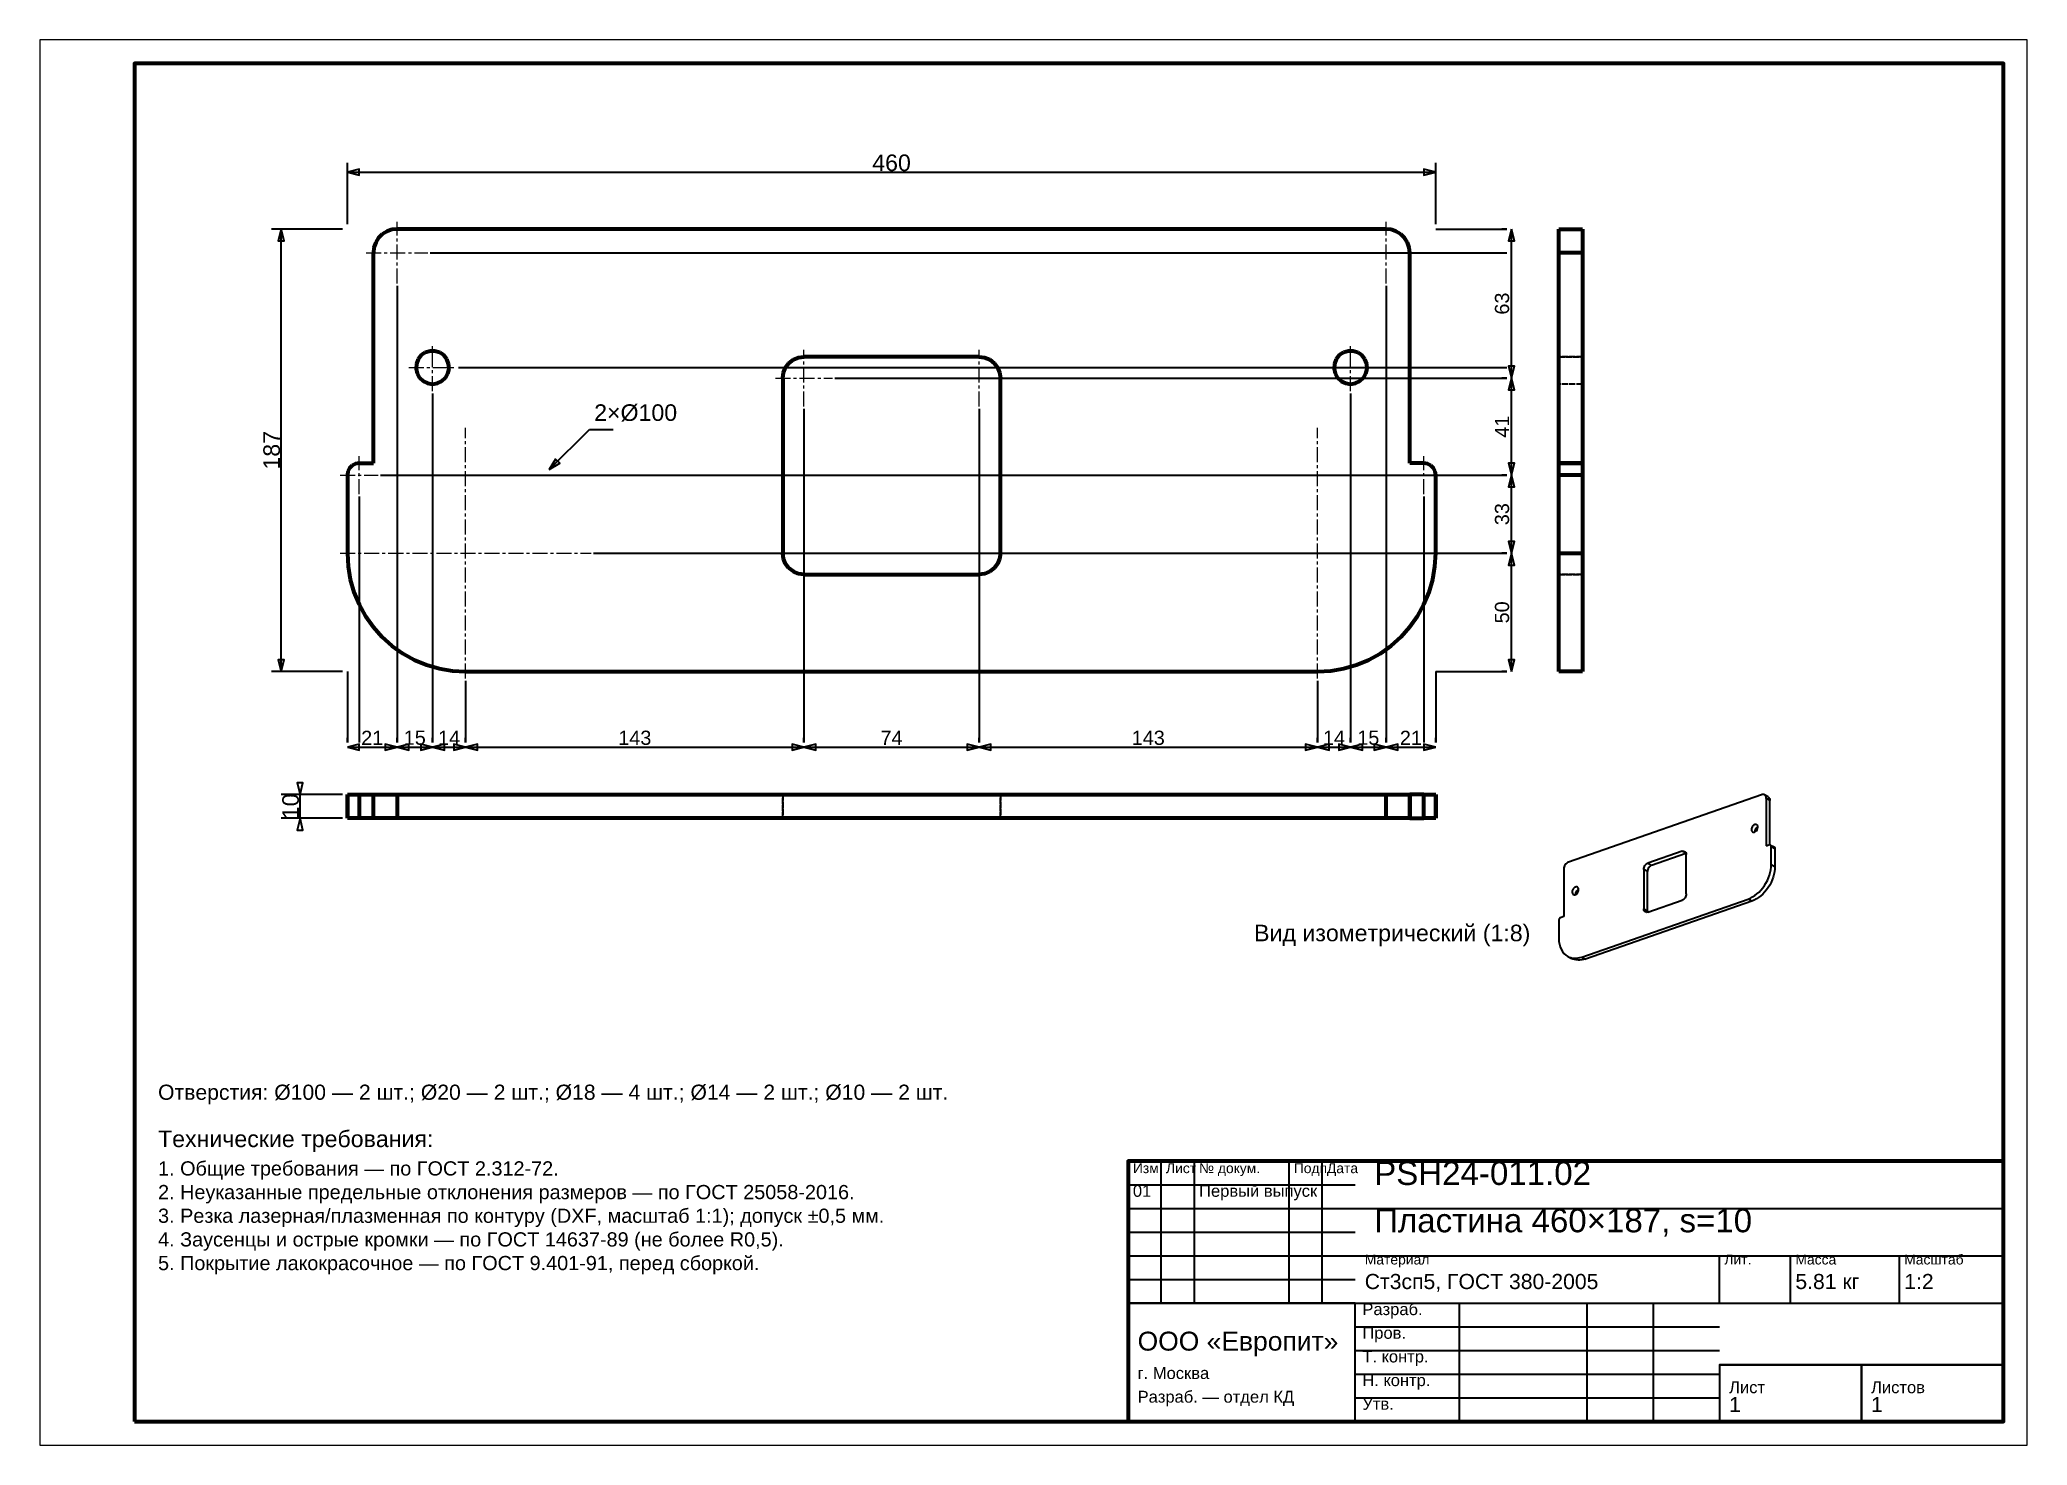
# Model space of a CAD drawing. Header units: millimetres. Extents: x 0 to 420, y 0 to 297.
import ezdxf
from ezdxf.enums import TextEntityAlignment as Align

# ---------------------------------------------------------------- set-up
doc = ezdxf.new("R2010")
doc.units = ezdxf.units.MM
doc.linetypes.add('CENTER', pattern=[5.08, 3.175, -0.635, 0.635, -0.635])
doc.linetypes.add('DASHED', pattern=[1.524, 1.27, -0.254])
doc.styles.add('GOST', font='Arial')

msp = doc.modelspace()

# ---------------------------------------------------------------- texts
at = {"color": 7, "style": 'GOST'}
for s, height, p in [('460', 3.5, (180, 271)), ('21', 3, (70.25, 149.5)), ('15', 3, (79.25, 149.5)), ('14', 3, (86.5, 149.5)), ('143', 3, (125.75, 149.5)), ('74', 3, (180, 149.5)), ('143', 3, (234.25, 149.5)), ('14', 3, (273.5, 149.5)), ('15', 3, (280.75, 149.5)), ('21', 3, (289.75, 149.5))]:
    msp.add_text(s, height=height, dxfattribs=at).set_placement(p, align=Align.MIDDLE)
for s, height, p in [('63', 3, (309, 241.25)), ('41', 3, (309, 215.25)), ('187', 3.5, (49, 210.25)), ('33', 3, (309, 196.75)), ('50', 3, (309, 176)), ('10', 3.5, (53, 135))]:
    msp.add_text(s, height=height, rotation=90, dxfattribs=at).set_placement(p, align=Align.MIDDLE)
msp.add_text('2×Ø100', height=3.5, dxfattribs=at).set_placement((117.16, 216.46))
at = {"color": 3, "style": 'GOST'}
msp.add_text('Вид изометрический (1:8)', height=3.5, dxfattribs=at).set_placement((315, 106.5), align=Align.RIGHT)
at = {"color": 6, "style": 'GOST'}
msp.add_text('Отверстия: Ø100 — 2 шт.; Ø20 — 2 шт.; Ø18 — 4 шт.; Ø14 — 2 шт.; Ø10 — 2 шт.', height=3.2, dxfattribs=at).set_placement((25, 73))
at = {"color": 3, "style": 'GOST'}
for s, height, p in [('Технические требования:', 3.5, (25, 63)), ('1. Общие требования — по ГОСТ 2.312-72.', 3, (25, 57)), ('Изм.', 2.1, (231, 57.5)), ('Лист', 2.1, (238, 57.5)), ('№ докум.', 2.1, (245, 57.5)), ('Подп.', 2.1, (265, 57.5)), ('Дата', 2.1, (272, 57.5)), ('PSH24-011.02', 5, (282, 55)), ('2. Неуказанные предельные отклонения размеров — по ГОСТ 25058-2016.', 3, (25, 52)), ('01', 2.5, (231, 52.5)), ('Первый выпуск', 2.5, (245, 52.5)), ('3. Резка лазерная/плазменная по контуру (DXF, масштаб 1:1); допуск ±0,5 мм.', 3, (25, 47)), ('Пластина 460×187, s=10', 5, (282, 45)), ('4. Заусенцы и острые кромки — по ГОСТ 14637-89 (не более R0,5).', 3, (25, 42)), ('5. Покрытие лакокрасочное — по ГОСТ 9.401-91, перед сборкой.', 3, (25, 37)), ('Материал', 2.1, (280, 38.2)), ('Лит.', 2.1, (356, 38.2)), ('Масса', 2.1, (371, 38.2)), ('Масштаб', 2.1, (394, 38.2)), ('Ст3сп5, ГОСТ 380-2005', 3.2, (280, 33)), ('5.81 кг', 3.2, (371, 33)), ('1:2', 3.2, (394, 33)), ('Разраб.', 2.5, (279.5, 27.5)), ('ООО «Европит»', 4, (232, 20)), ('Пров.', 2.5, (279.5, 22.5)), ('Т. контр.', 2.5, (279.5, 17.5)), ('г. Москва', 2.5, (232, 14)), ('Н. контр.', 2.5, (279.5, 12.5)), ('Лист', 2.5, (357, 11)), ('Листов', 2.5, (387, 11)), ('Разраб. — отдел КД', 2.5, (232, 9)), ('Утв.', 2.5, (279.5, 7.5)), ('1', 3.2, (357, 7)), ('1', 3.2, (387, 7))]:
    msp.add_text(s, height=height, dxfattribs=at).set_placement(p)

# ---------------------------------------------------------------- linework, layer by layer
at = {"color": 7, "lineweight": 35}
for p, q in [((65, 258), (65, 271)), ((65, 269), (295, 269)), ((295, 258), (295, 271)), ((64, 257), (49, 257)), ((51, 163.5), (51, 257)), ((295, 257), (310, 257)), ((310, 257), (309, 257)), ((311, 225.5), (311, 257)), ((82.5, 252), (310, 252)), ((291.5, 252), (310, 252)), ((75.5, 245), (75.5, 148.5)), ((284.5, 245), (284.5, 148.5)), ((88.5, 227.75), (310, 227.75)), ((282.5, 227.75), (310, 227.75)), ((168, 225.5), (310, 225.5)), ((205, 225.5), (310, 225.5)), ((310, 225.5), (309, 225.5)), ((310, 225.5), (309, 225.5)), ((311, 205), (311, 225.5)), ((83, 222.25), (83, 148.5)), ((161.5, 219), (161.5, 148.5)), ((198.5, 219), (198.5, 148.5)), ((277, 222.25), (277, 148.5)), ((107.68, 206.18), (116.16, 214.66)), ((116.16, 214.66), (121.16, 214.66)), ((72, 205), (310, 205)), ((297, 205), (310, 205)), ((310, 205), (309, 205)), ((310, 205), (309, 205)), ((311, 188.5), (311, 205)), ((67.5, 200.5), (67.5, 148.5)), ((292.5, 200.5), (292.5, 148.5)), ((117, 188.5), (310, 188.5)), ((168, 188.5), (310, 188.5)), ((205, 188.5), (310, 188.5)), ((297, 188.5), (310, 188.5)), ((310, 188.5), (309, 188.5)), ((310, 188.5), (309, 188.5)), ((311, 163.5), (311, 188.5)), ((161.5, 182), (161.5, 148.5)), ((198.5, 182), (198.5, 148.5)), ((64, 163.5), (49, 163.5)), ((65, 163.5), (65, 148.5)), ((90, 161.5), (90, 148.5)), ((270, 161.5), (270, 148.5)), ((295, 163.5), (295, 148.5)), ((295, 163.5), (310, 163.5)), ((310, 163.5), (309, 163.5)), ((65, 148.5), (65, 149.5)), ((65, 147.5), (75.5, 147.5)), ((75.5, 148.5), (75.5, 149.5)), ((75.5, 148.5), (75.5, 149.5)), ((75.5, 147.5), (83, 147.5)), ((83, 148.5), (83, 149.5)), ((83, 148.5), (83, 149.5)), ((83, 147.5), (90, 147.5)), ((90, 148.5), (90, 149.5)), ((90, 148.5), (90, 149.5)), ((90, 147.5), (161.5, 147.5)), ((161.5, 148.5), (161.5, 149.5)), ((161.5, 148.5), (161.5, 149.5)), ((161.5, 147.5), (198.5, 147.5)), ((198.5, 148.5), (198.5, 149.5)), ((198.5, 148.5), (198.5, 149.5)), ((198.5, 147.5), (270, 147.5)), ((270, 148.5), (270, 149.5)), ((270, 148.5), (270, 149.5)), ((270, 147.5), (277, 147.5)), ((277, 148.5), (277, 149.5)), ((277, 148.5), (277, 149.5)), ((277, 147.5), (284.5, 147.5)), ((284.5, 148.5), (284.5, 149.5)), ((284.5, 148.5), (284.5, 149.5)), ((284.5, 147.5), (295, 147.5)), ((295, 148.5), (295, 149.5)), ((64, 137.5), (51, 137.5)), ((55, 132.5), (55, 137.5)), ((64, 132.5), (51, 132.5)), ((237, 30), (237, 60)), ((244, 30), (244, 60)), ((264, 30), (264, 60)), ((271, 30), (271, 60)), ((230, 55), (278, 55)), ((230, 50), (278, 50)), ((278, 50), (415, 50)), ((230, 45), (278, 45)), ((230, 40), (278, 40)), ((278, 40), (415, 40)), ((355, 30), (355, 40)), ((370, 30), (370, 40)), ((393, 30), (393, 40)), ((230, 35), (278, 35)), ((230, 30), (278, 30)), ((278, 30), (415, 30)), ((300, 5), (300, 30)), ((327, 5), (327, 30)), ((341, 5), (341, 30)), ((278, 25), (355, 25)), ((278, 20), (355, 20)), ((355, 17), (415, 17)), ((278, 15), (355, 15)), ((278, 10), (355, 10))]:
    msp.add_line(p, q, dxfattribs=at)
at = {"color": 1, "lineweight": 70}
for p, q in [((73.33, 256.5), (72.38, 255.91)), ((74.39, 256.87), (73.33, 256.5)), ((75.5, 257), (74.39, 256.87)), ((284.5, 257), (75.5, 257)), ((285.61, 256.87), (284.5, 257)), ((286.67, 256.5), (285.61, 256.87)), ((287.62, 255.91), (286.67, 256.5)), ((321, 256.97), (321, 257)), ((321, 257), (326, 257)), ((321, 256.87), (321, 256.97)), ((321, 256.72), (321, 256.87)), ((321, 256.5), (321, 256.72)), ((321, 256.23), (321, 256.5)), ((321, 255.91), (321, 256.23)), ((326, 257), (326, 256.97)), ((326, 256.97), (326, 256.87)), ((326, 256.87), (326, 256.72)), ((326, 256.72), (326, 256.5)), ((326, 256.5), (326, 256.23)), ((326, 256.23), (326, 255.91)), ((70.63, 253.11), (70.5, 252)), ((71, 254.17), (70.63, 253.11)), ((71.59, 255.12), (71, 254.17)), ((72.38, 255.91), (71.59, 255.12)), ((288.41, 255.12), (287.62, 255.91)), ((289, 254.17), (288.41, 255.12)), ((289.37, 253.11), (289, 254.17)), ((289.5, 252), (289.37, 253.11)), ((321, 255.54), (321, 255.91)), ((321, 255.12), (321, 255.54)), ((321, 254.66), (321, 255.12)), ((321, 254.17), (321, 254.66)), ((321, 253.65), (321, 254.17)), ((321, 253.11), (321, 253.65)), ((321, 252.56), (321, 253.11)), ((321, 252), (321, 252.56)), ((321, 207.5), (321, 252)), ((326, 252), (321, 252)), ((326, 255.91), (326, 255.54)), ((326, 255.54), (326, 255.12)), ((326, 255.12), (326, 254.66)), ((326, 254.66), (326, 254.17)), ((326, 254.17), (326, 253.65)), ((326, 253.65), (326, 253.11)), ((326, 253.11), (326, 252.56)), ((326, 252.56), (326, 252)), ((326, 252), (326, 207.5)), ((70.5, 207.5), (70.5, 252)), ((289.5, 207.5), (289.5, 252)), ((82.48, 231.21), (81.48, 230.9)), ((83.52, 231.21), (82.48, 231.21)), ((84.52, 230.9), (83.52, 231.21)), ((276.48, 231.21), (275.48, 230.9)), ((277.52, 231.21), (276.48, 231.21)), ((278.52, 230.9), (277.52, 231.21)), ((79.59, 228.53), (79.51, 227.49)), ((79.51, 227.49), (79.74, 226.47)), ((79.97, 229.5), (79.59, 228.53)), ((80.62, 230.32), (79.97, 229.5)), ((81.48, 230.9), (80.62, 230.32)), ((85.38, 230.32), (84.52, 230.9)), ((86.03, 229.5), (85.38, 230.32)), ((86.41, 228.53), (86.03, 229.5)), ((86.26, 226.47), (86.49, 227.49)), ((86.49, 227.49), (86.41, 228.53)), ((157.15, 226.66), (157.6, 227.75)), ((157.6, 227.75), (158.32, 228.68)), ((158.32, 228.68), (159.25, 229.4)), ((159.25, 229.4), (160.34, 229.85)), ((160.34, 229.85), (161.5, 230)), ((198.5, 230), (161.5, 230)), ((198.5, 230), (199.66, 229.85)), ((199.66, 229.85), (200.75, 229.4)), ((200.75, 229.4), (201.68, 228.68)), ((201.68, 228.68), (202.4, 227.75)), ((202.4, 227.75), (202.85, 226.66)), ((273.59, 228.53), (273.51, 227.49)), ((273.51, 227.49), (273.74, 226.47)), ((273.97, 229.5), (273.59, 228.53)), ((274.62, 230.32), (273.97, 229.5)), ((275.48, 230.9), (274.62, 230.32)), ((279.38, 230.32), (278.52, 230.9)), ((280.03, 229.5), (279.38, 230.32)), ((280.41, 228.53), (280.03, 229.5)), ((280.26, 226.47), (280.49, 227.49)), ((280.49, 227.49), (280.41, 228.53)), ((79.74, 226.47), (80.26, 225.57)), ((80.26, 225.57), (81.03, 224.86)), ((81.03, 224.86), (81.97, 224.41)), ((81.97, 224.41), (83, 224.25)), ((83, 224.25), (84.03, 224.41)), ((84.03, 224.41), (84.97, 224.86)), ((84.97, 224.86), (85.74, 225.57)), ((85.74, 225.57), (86.26, 226.47)), ((157, 225.5), (157.15, 226.66)), ((157, 225.5), (157, 188.5)), ((202.85, 226.66), (203, 225.5)), ((203, 188.5), (203, 225.5)), ((273.74, 226.47), (274.26, 225.57)), ((274.26, 225.57), (275.03, 224.86)), ((275.03, 224.86), (275.97, 224.41)), ((275.97, 224.41), (277, 224.25)), ((277, 224.25), (278.03, 224.41)), ((278.03, 224.41), (278.97, 224.86)), ((278.97, 224.86), (279.74, 225.57)), ((279.74, 225.57), (280.26, 226.47)), ((65.48, 206.47), (65.12, 205.77)), ((66.03, 207.02), (65.48, 206.47)), ((66.73, 207.38), (66.03, 207.02)), ((67.5, 207.5), (66.73, 207.38)), ((67.5, 207.5), (70.5, 207.5)), ((292.5, 207.5), (289.5, 207.5)), ((293.27, 207.38), (292.5, 207.5)), ((293.97, 207.02), (293.27, 207.38)), ((294.52, 206.47), (293.97, 207.02)), ((294.88, 205.77), (294.52, 206.47)), ((321, 207.48), (321, 207.5)), ((321, 207.5), (326, 207.5)), ((326, 207.5), (321, 207.5)), ((321, 207.44), (321, 207.48)), ((321, 207.36), (321, 207.44)), ((321, 207.25), (321, 207.36)), ((321, 207.12), (321, 207.25)), ((321, 206.95), (321, 207.12)), ((321, 206.77), (321, 206.95)), ((321, 206.56), (321, 206.77)), ((321, 206.33), (321, 206.56)), ((321, 206.08), (321, 206.33)), ((321, 205.83), (321, 206.08)), ((321, 205.56), (321, 205.83)), ((326, 207.5), (326, 207.48)), ((326, 207.48), (326, 207.44)), ((326, 207.44), (326, 207.36)), ((326, 207.36), (326, 207.25)), ((326, 207.25), (326, 207.12)), ((326, 207.12), (326, 206.95)), ((326, 206.95), (326, 206.77)), ((326, 206.77), (326, 206.56)), ((326, 206.56), (326, 206.33)), ((326, 206.33), (326, 206.08)), ((326, 206.08), (326, 205.83)), ((326, 205.83), (326, 205.56)), ((65.12, 205.77), (65, 205)), ((65, 205), (65, 188.5)), ((295, 205), (294.88, 205.77)), ((295, 188.5), (295, 205)), ((321, 205.28), (321, 205.56)), ((321, 205), (321, 205.28)), ((321, 188.5), (321, 205)), ((326, 205), (321, 205)), ((326, 205.56), (326, 205.28)), ((326, 205.28), (326, 205)), ((326, 205), (326, 188.5)), ((65, 188.5), (65.16, 185.7)), ((65.16, 185.7), (65.63, 182.94)), ((157.15, 187.34), (157, 188.5)), ((157.6, 186.25), (157.15, 187.34)), ((158.32, 185.32), (157.6, 186.25)), ((159.25, 184.6), (158.32, 185.32)), ((201.68, 185.32), (200.75, 184.6)), ((202.4, 186.25), (201.68, 185.32)), ((202.85, 187.34), (202.4, 186.25)), ((203, 188.5), (202.85, 187.34)), ((294.37, 182.94), (294.84, 185.7)), ((294.84, 185.7), (295, 188.5)), ((321, 185.7), (321, 188.5)), ((321, 188.5), (326, 188.5)), ((321, 182.94), (321, 185.7)), ((326, 188.5), (326, 185.7)), ((326, 185.7), (326, 182.94)), ((65.63, 182.94), (66.4, 180.24)), ((160.34, 184.15), (159.25, 184.6)), ((161.5, 184), (160.34, 184.15)), ((161.5, 184), (198.5, 184)), ((199.66, 184.15), (198.5, 184)), ((200.75, 184.6), (199.66, 184.15)), ((293.6, 180.24), (294.37, 182.94)), ((321, 180.24), (321, 182.94)), ((326, 182.94), (326, 180.24)), ((66.4, 180.24), (67.48, 177.65)), ((67.48, 177.65), (68.83, 175.2)), ((291.17, 175.2), (292.52, 177.65)), ((292.52, 177.65), (293.6, 180.24)), ((321, 177.65), (321, 180.24)), ((321, 175.2), (321, 177.65)), ((326, 180.24), (326, 177.65)), ((326, 177.65), (326, 175.2)), ((68.83, 175.2), (70.45, 172.91)), ((70.45, 172.91), (72.32, 170.82)), ((287.68, 170.82), (289.55, 172.91)), ((289.55, 172.91), (291.17, 175.2)), ((321, 172.91), (321, 175.2)), ((321, 170.82), (321, 172.91)), ((326, 175.2), (326, 172.91)), ((326, 172.91), (326, 170.82)), ((72.32, 170.82), (74.41, 168.95)), ((74.41, 168.95), (76.7, 167.33)), ((283.3, 167.33), (285.59, 168.95)), ((285.59, 168.95), (287.68, 170.82)), ((321, 168.95), (321, 170.82)), ((321, 167.33), (321, 168.95)), ((326, 170.82), (326, 168.95)), ((326, 168.95), (326, 167.33)), ((76.7, 167.33), (79.15, 165.98)), ((79.15, 165.98), (81.74, 164.9)), ((81.74, 164.9), (84.44, 164.13)), ((84.44, 164.13), (87.2, 163.66)), ((272.8, 163.66), (275.56, 164.13)), ((275.56, 164.13), (278.26, 164.9)), ((278.26, 164.9), (280.85, 165.98)), ((280.85, 165.98), (283.3, 167.33)), ((321, 165.98), (321, 167.33)), ((321, 164.9), (321, 165.98)), ((321, 164.13), (321, 164.9)), ((321, 163.66), (321, 164.13)), ((326, 167.33), (326, 165.98)), ((326, 165.98), (326, 164.9)), ((326, 164.9), (326, 164.13)), ((326, 164.13), (326, 163.66)), ((87.2, 163.66), (90, 163.5)), ((90, 163.5), (270, 163.5)), ((270, 163.5), (272.8, 163.66)), ((321, 163.5), (321, 163.66)), ((326, 163.5), (321, 163.5)), ((326, 163.66), (326, 163.5)), ((65, 137.5), (65.02, 137.5)), ((65, 132.5), (65, 137.5)), ((65, 137.5), (65, 132.5)), ((65.02, 137.5), (65.06, 137.5)), ((65.06, 137.5), (65.14, 137.5)), ((65.14, 137.5), (65.25, 137.5)), ((65.25, 137.5), (65.38, 137.5)), ((65.38, 137.5), (65.55, 137.5)), ((65.55, 137.5), (65.73, 137.5)), ((65.73, 137.5), (65.94, 137.5)), ((65.94, 137.5), (66.17, 137.5)), ((66.17, 137.5), (66.42, 137.5)), ((66.42, 137.5), (66.67, 137.5)), ((66.67, 137.5), (66.94, 137.5)), ((66.94, 137.5), (67.22, 137.5)), ((67.22, 137.5), (67.5, 137.5)), ((67.5, 137.5), (70.5, 137.5)), ((67.5, 137.5), (67.5, 132.5)), ((70.5, 137.5), (70.53, 137.5)), ((70.5, 132.5), (70.5, 137.5)), ((70.53, 137.5), (70.63, 137.5)), ((70.63, 137.5), (70.78, 137.5)), ((70.78, 137.5), (71, 137.5)), ((71, 137.5), (71.27, 137.5)), ((71.27, 137.5), (71.59, 137.5)), ((71.59, 137.5), (71.96, 137.5)), ((71.96, 137.5), (72.38, 137.5)), ((72.38, 137.5), (72.84, 137.5)), ((72.84, 137.5), (73.33, 137.5)), ((73.33, 137.5), (73.85, 137.5)), ((73.85, 137.5), (74.39, 137.5)), ((74.39, 137.5), (74.94, 137.5)), ((74.94, 137.5), (75.5, 137.5)), ((75.5, 137.5), (284.5, 137.5)), ((75.5, 137.5), (75.5, 132.5)), ((284.5, 137.5), (285.06, 137.5)), ((284.5, 132.5), (284.5, 137.5)), ((285.06, 137.5), (285.61, 137.5)), ((285.61, 137.5), (286.15, 137.5)), ((286.15, 137.5), (286.67, 137.5)), ((286.67, 137.5), (287.16, 137.5)), ((287.16, 137.5), (287.62, 137.5)), ((287.62, 137.5), (288.04, 137.5)), ((288.04, 137.5), (288.41, 137.5)), ((288.41, 137.5), (288.73, 137.5)), ((288.73, 137.5), (289, 137.5)), ((289, 137.5), (289.22, 137.5)), ((289.22, 137.5), (289.37, 137.5)), ((289.37, 137.5), (289.47, 137.5)), ((289.47, 137.5), (289.5, 137.5)), ((292.5, 137.5), (289.5, 137.5)), ((289.5, 137.5), (289.5, 132.5)), ((289.5, 132.5), (289.5, 137.5)), ((292.5, 137.5), (292.78, 137.5)), ((292.5, 132.5), (292.5, 137.5)), ((292.78, 137.5), (293.06, 137.5)), ((293.06, 137.5), (293.33, 137.5)), ((293.33, 137.5), (293.58, 137.5)), ((293.58, 137.5), (293.83, 137.5)), ((293.83, 137.5), (294.06, 137.5)), ((294.06, 137.5), (294.27, 137.5)), ((294.27, 137.5), (294.45, 137.5)), ((294.45, 137.5), (294.62, 137.5)), ((294.62, 137.5), (294.75, 137.5)), ((294.75, 137.5), (294.86, 137.5)), ((294.86, 137.5), (294.94, 137.5)), ((294.94, 137.5), (294.98, 137.5)), ((294.98, 137.5), (295, 137.5)), ((295, 137.5), (295, 132.5)), ((295, 132.5), (295, 137.5)), ((65.02, 132.5), (65, 132.5)), ((65.06, 132.5), (65.02, 132.5)), ((65.14, 132.5), (65.06, 132.5)), ((65.25, 132.5), (65.14, 132.5)), ((65.38, 132.5), (65.25, 132.5)), ((65.55, 132.5), (65.38, 132.5)), ((65.73, 132.5), (65.55, 132.5)), ((65.94, 132.5), (65.73, 132.5)), ((66.17, 132.5), (65.94, 132.5)), ((66.42, 132.5), (66.17, 132.5)), ((66.67, 132.5), (66.42, 132.5)), ((66.94, 132.5), (66.67, 132.5)), ((67.22, 132.5), (66.94, 132.5)), ((67.5, 132.5), (67.22, 132.5)), ((70.5, 132.5), (67.5, 132.5)), ((70.53, 132.5), (70.5, 132.5)), ((70.63, 132.5), (70.53, 132.5)), ((70.78, 132.5), (70.63, 132.5)), ((71, 132.5), (70.78, 132.5)), ((71.27, 132.5), (71, 132.5)), ((71.59, 132.5), (71.27, 132.5)), ((71.96, 132.5), (71.59, 132.5)), ((72.38, 132.5), (71.96, 132.5)), ((72.84, 132.5), (72.38, 132.5)), ((73.33, 132.5), (72.84, 132.5)), ((73.85, 132.5), (73.33, 132.5)), ((74.39, 132.5), (73.85, 132.5)), ((74.94, 132.5), (74.39, 132.5)), ((75.5, 132.5), (74.94, 132.5)), ((284.5, 132.5), (75.5, 132.5)), ((285.06, 132.5), (284.5, 132.5)), ((285.61, 132.5), (285.06, 132.5)), ((286.15, 132.5), (285.61, 132.5)), ((286.67, 132.5), (286.15, 132.5)), ((287.16, 132.5), (286.67, 132.5)), ((287.62, 132.5), (287.16, 132.5)), ((288.04, 132.5), (287.62, 132.5)), ((288.41, 132.5), (288.04, 132.5)), ((288.73, 132.5), (288.41, 132.5)), ((289, 132.5), (288.73, 132.5)), ((289.22, 132.5), (289, 132.5)), ((289.37, 132.5), (289.22, 132.5)), ((289.47, 132.5), (289.37, 132.5)), ((289.5, 132.5), (289.47, 132.5)), ((289.5, 132.5), (292.5, 132.5)), ((292.78, 132.5), (292.5, 132.5)), ((293.06, 132.5), (292.78, 132.5)), ((293.33, 132.5), (293.06, 132.5)), ((293.58, 132.5), (293.33, 132.5)), ((293.83, 132.5), (293.58, 132.5)), ((294.06, 132.5), (293.83, 132.5)), ((294.27, 132.5), (294.06, 132.5)), ((294.45, 132.5), (294.27, 132.5)), ((294.62, 132.5), (294.45, 132.5)), ((294.75, 132.5), (294.62, 132.5)), ((294.86, 132.5), (294.75, 132.5)), ((294.94, 132.5), (294.86, 132.5)), ((294.98, 132.5), (294.94, 132.5)), ((295, 132.5), (294.98, 132.5))]:
    msp.add_line(p, q, dxfattribs=at)
at = {"color": 5, "linetype": 'DASHED', "lineweight": 35}
for p, q in [((72.38, 255.91), (73.33, 256.5)), ((73.33, 256.5), (74.39, 256.87)), ((74.39, 256.87), (75.5, 257)), ((75.5, 257), (284.5, 257)), ((284.5, 257), (285.61, 256.87)), ((285.61, 256.87), (286.67, 256.5)), ((286.67, 256.5), (287.62, 255.91)), ((321, 257), (321, 256.97)), ((326, 257), (321, 257)), ((321, 256.97), (321, 256.87)), ((321, 256.87), (321, 256.72)), ((321, 256.72), (321, 256.5)), ((321, 256.5), (321, 256.23)), ((321, 256.23), (321, 255.91)), ((326, 256.97), (326, 257)), ((326, 256.87), (326, 256.97)), ((326, 256.72), (326, 256.87)), ((326, 256.5), (326, 256.72)), ((326, 256.23), (326, 256.5)), ((326, 255.91), (326, 256.23)), ((70.5, 252), (70.63, 253.11)), ((70.63, 253.11), (71, 254.17)), ((71, 254.17), (71.59, 255.12)), ((71.59, 255.12), (72.38, 255.91)), ((287.62, 255.91), (288.41, 255.12)), ((288.41, 255.12), (289, 254.17)), ((289, 254.17), (289.37, 253.11)), ((289.37, 253.11), (289.5, 252)), ((321, 255.91), (321, 255.54)), ((321, 255.54), (321, 255.12)), ((321, 255.12), (321, 254.66)), ((321, 254.66), (321, 254.17)), ((321, 254.17), (321, 253.65)), ((321, 253.65), (321, 253.11)), ((321, 253.11), (321, 252.56)), ((321, 252.56), (321, 252)), ((321, 207.5), (321, 252)), ((326, 255.54), (326, 255.91)), ((326, 255.12), (326, 255.54)), ((326, 254.66), (326, 255.12)), ((326, 254.17), (326, 254.66)), ((326, 253.65), (326, 254.17)), ((326, 253.11), (326, 253.65)), ((326, 252.56), (326, 253.11)), ((326, 252), (326, 252.56)), ((326, 252), (326, 207.5)), ((70.5, 252), (70.5, 207.5)), ((289.5, 252), (289.5, 207.5)), ((81.48, 230.9), (82.48, 231.21)), ((82.48, 231.21), (83.52, 231.21)), ((83.52, 231.21), (84.52, 230.9)), ((275.48, 230.9), (276.48, 231.21)), ((276.48, 231.21), (277.52, 231.21)), ((277.52, 231.21), (278.52, 230.9)), ((321, 231.16), (321, 231.25)), ((321, 231.25), (321, 231.16)), ((321, 231.16), (321, 231.25)), ((321, 231.25), (321, 231.16)), ((321, 230.9), (321, 231.16)), ((321, 231.16), (321, 230.9)), ((321, 230.9), (321, 231.16)), ((321, 231.16), (321, 230.9)), ((326, 231.16), (326, 231.25)), ((326, 231.25), (326, 231.16)), ((326, 231.16), (326, 231.25)), ((326, 231.25), (326, 231.16)), ((326, 230.9), (326, 231.16)), ((326, 231.16), (326, 230.9)), ((326, 230.9), (326, 231.16)), ((326, 231.16), (326, 230.9)), ((79.51, 227.49), (79.59, 228.53)), ((79.74, 226.47), (79.51, 227.49)), ((79.59, 228.53), (79.97, 229.5)), ((79.97, 229.5), (80.62, 230.32)), ((80.62, 230.32), (81.48, 230.9)), ((84.52, 230.9), (85.38, 230.32)), ((85.38, 230.32), (86.03, 229.5)), ((86.03, 229.5), (86.41, 228.53)), ((86.49, 227.49), (86.26, 226.47)), ((86.41, 228.53), (86.49, 227.49)), ((157.6, 227.75), (157.15, 226.66)), ((158.32, 228.68), (157.6, 227.75)), ((159.25, 229.4), (158.32, 228.68)), ((160.34, 229.85), (159.25, 229.4)), ((161.5, 230), (160.34, 229.85)), ((161.5, 230), (198.5, 230)), ((199.66, 229.85), (198.5, 230)), ((200.75, 229.4), (199.66, 229.85)), ((201.68, 228.68), (200.75, 229.4)), ((202.4, 227.75), (201.68, 228.68)), ((202.85, 226.66), (202.4, 227.75)), ((273.51, 227.49), (273.59, 228.53)), ((273.74, 226.47), (273.51, 227.49)), ((273.59, 228.53), (273.97, 229.5)), ((273.97, 229.5), (274.62, 230.32)), ((274.62, 230.32), (275.48, 230.9)), ((278.52, 230.9), (279.38, 230.32)), ((279.38, 230.32), (280.03, 229.5)), ((280.03, 229.5), (280.41, 228.53)), ((280.49, 227.49), (280.26, 226.47)), ((280.41, 228.53), (280.49, 227.49)), ((321, 230.49), (321, 230.9)), ((321, 230.9), (321, 230.49)), ((321, 230.49), (321, 230.9)), ((321, 230.9), (321, 230.49)), ((321, 229.93), (321, 230.49)), ((321, 230.49), (321, 229.93)), ((321, 229.93), (321, 230.49)), ((321, 230.49), (321, 229.93)), ((321, 229.97), (321, 230)), ((321, 230), (321, 229.97)), ((326, 230), (321, 230)), ((321, 230), (326, 230)), ((321, 229.89), (321, 229.97)), ((321, 229.97), (321, 229.89)), ((321, 229.27), (321, 229.93)), ((321, 229.93), (321, 229.27)), ((321, 229.27), (321, 229.93)), ((321, 229.93), (321, 229.27)), ((321, 229.75), (321, 229.89)), ((321, 229.89), (321, 229.75)), ((321, 229.55), (321, 229.75)), ((321, 229.75), (321, 229.55)), ((321, 229.31), (321, 229.55)), ((321, 229.55), (321, 229.31)), ((321, 229.02), (321, 229.31)), ((321, 229.31), (321, 229.02)), ((321, 228.53), (321, 229.27)), ((321, 229.27), (321, 228.53)), ((321, 228.53), (321, 229.27)), ((321, 229.27), (321, 228.53)), ((321, 228.68), (321, 229.02)), ((321, 229.02), (321, 228.68)), ((321, 228.31), (321, 228.68)), ((321, 228.68), (321, 228.31)), ((321, 227.75), (321, 228.53)), ((321, 228.53), (321, 227.75)), ((321, 227.75), (321, 228.53)), ((321, 228.53), (321, 227.75)), ((321, 227.89), (321, 228.31)), ((321, 228.31), (321, 227.89)), ((321, 227.45), (321, 227.89)), ((321, 227.89), (321, 227.45)), ((321, 226.97), (321, 227.75)), ((321, 227.75), (321, 226.97)), ((321, 226.97), (321, 227.75)), ((321, 227.75), (321, 226.97)), ((321, 226.99), (321, 227.45)), ((321, 227.45), (321, 226.99)), ((321, 226.5), (321, 226.99)), ((321, 226.99), (321, 226.5)), ((321, 226.23), (321, 226.97)), ((321, 226.97), (321, 226.23)), ((321, 226.23), (321, 226.97)), ((321, 226.97), (321, 226.23)), ((326, 230.49), (326, 230.9)), ((326, 230.9), (326, 230.49)), ((326, 230.49), (326, 230.9)), ((326, 230.9), (326, 230.49)), ((326, 229.93), (326, 230.49)), ((326, 230.49), (326, 229.93)), ((326, 229.93), (326, 230.49)), ((326, 230.49), (326, 229.93)), ((326, 229.97), (326, 230)), ((326, 230), (326, 229.97)), ((326, 229.89), (326, 229.97)), ((326, 229.97), (326, 229.89)), ((326, 229.27), (326, 229.93)), ((326, 229.93), (326, 229.27)), ((326, 229.27), (326, 229.93)), ((326, 229.93), (326, 229.27)), ((326, 229.75), (326, 229.89)), ((326, 229.89), (326, 229.75)), ((326, 229.55), (326, 229.75)), ((326, 229.75), (326, 229.55)), ((326, 229.31), (326, 229.55)), ((326, 229.55), (326, 229.31)), ((326, 229.02), (326, 229.31)), ((326, 229.31), (326, 229.02)), ((326, 228.53), (326, 229.27)), ((326, 229.27), (326, 228.53)), ((326, 228.53), (326, 229.27)), ((326, 229.27), (326, 228.53)), ((326, 228.68), (326, 229.02)), ((326, 229.02), (326, 228.68)), ((326, 228.31), (326, 228.68)), ((326, 228.68), (326, 228.31)), ((326, 227.75), (326, 228.53)), ((326, 228.53), (326, 227.75)), ((326, 227.75), (326, 228.53)), ((326, 228.53), (326, 227.75)), ((326, 227.89), (326, 228.31)), ((326, 228.31), (326, 227.89)), ((326, 227.45), (326, 227.89)), ((326, 227.89), (326, 227.45)), ((326, 226.97), (326, 227.75)), ((326, 227.75), (326, 226.97)), ((326, 226.97), (326, 227.75)), ((326, 227.75), (326, 226.97)), ((326, 226.99), (326, 227.45)), ((326, 227.45), (326, 226.99)), ((326, 226.5), (326, 226.99)), ((326, 226.99), (326, 226.5)), ((326, 226.23), (326, 226.97)), ((326, 226.97), (326, 226.23)), ((326, 226.23), (326, 226.97)), ((326, 226.97), (326, 226.23)), ((80.26, 225.57), (79.74, 226.47)), ((81.03, 224.86), (80.26, 225.57)), ((81.97, 224.41), (81.03, 224.86)), ((83, 224.25), (81.97, 224.41)), ((84.03, 224.41), (83, 224.25)), ((84.97, 224.86), (84.03, 224.41)), ((85.74, 225.57), (84.97, 224.86)), ((86.26, 226.47), (85.74, 225.57)), ((157.15, 226.66), (157, 225.5)), ((157, 188.5), (157, 225.5)), ((203, 225.5), (202.85, 226.66)), ((203, 225.5), (203, 188.5)), ((274.26, 225.57), (273.74, 226.47)), ((275.03, 224.86), (274.26, 225.57)), ((275.97, 224.41), (275.03, 224.86)), ((277, 224.25), (275.97, 224.41)), ((278.03, 224.41), (277, 224.25)), ((278.97, 224.86), (278.03, 224.41)), ((279.74, 225.57), (278.97, 224.86)), ((280.26, 226.47), (279.74, 225.57)), ((321, 226), (321, 226.5)), ((321, 226.5), (321, 226)), ((321, 225.57), (321, 226.23)), ((321, 226.23), (321, 225.57)), ((321, 225.57), (321, 226.23)), ((321, 226.23), (321, 225.57)), ((321, 225.5), (321, 226)), ((321, 226), (321, 225.5)), ((321, 225.01), (321, 225.57)), ((321, 225.57), (321, 225.01)), ((321, 225.01), (321, 225.57)), ((321, 225.57), (321, 225.01)), ((321, 225.5), (321, 188.5)), ((321, 188.5), (321, 225.5)), ((321, 224.6), (321, 225.01)), ((321, 225.01), (321, 224.6)), ((321, 224.6), (321, 225.01)), ((321, 225.01), (321, 224.6)), ((321, 224.34), (321, 224.6)), ((321, 224.6), (321, 224.34)), ((321, 224.34), (321, 224.6)), ((321, 224.6), (321, 224.34)), ((321, 224.25), (321, 224.34)), ((321, 224.34), (321, 224.25)), ((321, 224.25), (321, 224.34)), ((321, 224.34), (321, 224.25)), ((326, 224.25), (321, 224.25)), ((326, 224.25), (321, 224.25)), ((326, 226), (326, 226.5)), ((326, 226.5), (326, 226)), ((326, 225.57), (326, 226.23)), ((326, 226.23), (326, 225.57)), ((326, 225.57), (326, 226.23)), ((326, 226.23), (326, 225.57)), ((326, 225.5), (326, 226)), ((326, 226), (326, 225.5)), ((326, 225.01), (326, 225.57)), ((326, 225.57), (326, 225.01)), ((326, 225.01), (326, 225.57)), ((326, 225.57), (326, 225.01)), ((326, 225.5), (326, 188.5)), ((326, 188.5), (326, 225.5)), ((326, 224.6), (326, 225.01)), ((326, 225.01), (326, 224.6)), ((326, 224.6), (326, 225.01)), ((326, 225.01), (326, 224.6)), ((326, 224.34), (326, 224.6)), ((326, 224.6), (326, 224.34)), ((326, 224.34), (326, 224.6)), ((326, 224.6), (326, 224.34)), ((326, 224.25), (326, 224.34)), ((326, 224.34), (326, 224.25)), ((326, 224.25), (326, 224.34)), ((326, 224.34), (326, 224.25)), ((65.12, 205.77), (65.48, 206.47)), ((65.48, 206.47), (66.03, 207.02)), ((66.03, 207.02), (66.73, 207.38)), ((66.73, 207.38), (67.5, 207.5)), ((70.5, 207.5), (67.5, 207.5)), ((289.5, 207.5), (292.5, 207.5)), ((292.5, 207.5), (293.27, 207.38)), ((293.27, 207.38), (293.97, 207.02)), ((293.97, 207.02), (294.52, 206.47)), ((294.52, 206.47), (294.88, 205.77)), ((321, 207.5), (321, 207.48)), ((326, 207.5), (321, 207.5)), ((326, 207.5), (321, 207.5)), ((321, 207.48), (321, 207.44)), ((321, 207.44), (321, 207.36)), ((321, 207.36), (321, 207.25)), ((321, 207.25), (321, 207.12)), ((321, 207.12), (321, 206.95)), ((321, 206.95), (321, 206.77)), ((321, 206.77), (321, 206.56)), ((321, 206.56), (321, 206.33)), ((321, 206.33), (321, 206.08)), ((321, 206.08), (321, 205.83)), ((321, 205.83), (321, 205.56)), ((326, 207.48), (326, 207.5)), ((326, 207.44), (326, 207.48)), ((326, 207.36), (326, 207.44)), ((326, 207.25), (326, 207.36)), ((326, 207.12), (326, 207.25)), ((326, 206.95), (326, 207.12)), ((326, 206.77), (326, 206.95)), ((326, 206.56), (326, 206.77)), ((326, 206.33), (326, 206.56)), ((326, 206.08), (326, 206.33)), ((326, 205.83), (326, 206.08)), ((326, 205.56), (326, 205.83)), ((65, 205), (65.12, 205.77)), ((65, 188.5), (65, 205)), ((294.88, 205.77), (295, 205)), ((295, 205), (295, 188.5)), ((321, 205.56), (321, 205.28)), ((321, 205.28), (321, 205)), ((321, 205), (321, 188.5)), ((326, 205.28), (326, 205.56)), ((326, 205), (326, 205.28)), ((326, 188.5), (326, 205)), ((65.16, 185.7), (65, 188.5)), ((65.63, 182.94), (65.16, 185.7)), ((157, 188.5), (157.15, 187.34)), ((157.15, 187.34), (157.6, 186.25)), ((157.6, 186.25), (158.32, 185.32)), ((158.32, 185.32), (159.25, 184.6)), ((200.75, 184.6), (201.68, 185.32)), ((201.68, 185.32), (202.4, 186.25)), ((202.4, 186.25), (202.85, 187.34)), ((202.85, 187.34), (203, 188.5)), ((294.84, 185.7), (294.37, 182.94)), ((295, 188.5), (294.84, 185.7)), ((321, 188.5), (321, 185.7)), ((321, 188), (321, 188.5)), ((321, 188.5), (321, 188)), ((321, 187.5), (321, 188)), ((321, 188), (321, 187.5)), ((321, 187.01), (321, 187.5)), ((321, 187.5), (321, 187.01)), ((321, 186.55), (321, 187.01)), ((321, 187.01), (321, 186.55)), ((321, 186.11), (321, 186.55)), ((321, 186.55), (321, 186.11)), ((321, 185.69), (321, 186.11)), ((321, 186.11), (321, 185.69)), ((321, 185.7), (321, 182.94)), ((321, 185.32), (321, 185.69)), ((321, 185.69), (321, 185.32)), ((321, 184.98), (321, 185.32)), ((321, 185.32), (321, 184.98)), ((321, 184.69), (321, 184.98)), ((321, 184.98), (321, 184.69)), ((326, 188.5), (326, 188)), ((326, 188), (326, 188.5)), ((326, 185.7), (326, 188.5)), ((326, 188), (326, 187.5)), ((326, 187.5), (326, 188)), ((326, 187.5), (326, 187.01)), ((326, 187.01), (326, 187.5)), ((326, 187.01), (326, 186.55)), ((326, 186.55), (326, 187.01)), ((326, 186.55), (326, 186.11)), ((326, 186.11), (326, 186.55)), ((326, 186.11), (326, 185.69)), ((326, 185.69), (326, 186.11)), ((326, 182.94), (326, 185.7)), ((326, 185.69), (326, 185.32)), ((326, 185.32), (326, 185.69)), ((326, 185.32), (326, 184.98)), ((326, 184.98), (326, 185.32)), ((326, 184.98), (326, 184.69)), ((326, 184.69), (326, 184.98)), ((66.4, 180.24), (65.63, 182.94)), ((159.25, 184.6), (160.34, 184.15)), ((160.34, 184.15), (161.5, 184)), ((198.5, 184), (161.5, 184)), ((198.5, 184), (199.66, 184.15)), ((199.66, 184.15), (200.75, 184.6)), ((294.37, 182.94), (293.6, 180.24)), ((321, 184.45), (321, 184.69)), ((321, 184.69), (321, 184.45)), ((321, 184.25), (321, 184.45)), ((321, 184.45), (321, 184.25)), ((321, 184.11), (321, 184.25)), ((321, 184.25), (321, 184.11)), ((321, 184.03), (321, 184.11)), ((321, 184.11), (321, 184.03)), ((321, 184), (321, 184.03)), ((321, 184.03), (321, 184)), ((326, 184), (321, 184)), ((321, 184), (326, 184)), ((321, 182.94), (321, 180.24)), ((326, 184.69), (326, 184.45)), ((326, 184.45), (326, 184.69)), ((326, 184.45), (326, 184.25)), ((326, 184.25), (326, 184.45)), ((326, 184.25), (326, 184.11)), ((326, 184.11), (326, 184.25)), ((326, 184.11), (326, 184.03)), ((326, 184.03), (326, 184.11)), ((326, 184.03), (326, 184)), ((326, 184), (326, 184.03)), ((326, 180.24), (326, 182.94)), ((67.48, 177.65), (66.4, 180.24)), ((68.83, 175.2), (67.48, 177.65)), ((292.52, 177.65), (291.17, 175.2)), ((293.6, 180.24), (292.52, 177.65)), ((321, 180.24), (321, 177.65)), ((321, 177.65), (321, 175.2)), ((326, 177.65), (326, 180.24)), ((326, 175.2), (326, 177.65)), ((70.45, 172.91), (68.83, 175.2)), ((72.32, 170.82), (70.45, 172.91)), ((289.55, 172.91), (287.68, 170.82)), ((291.17, 175.2), (289.55, 172.91)), ((321, 175.2), (321, 172.91)), ((321, 172.91), (321, 170.82)), ((326, 172.91), (326, 175.2)), ((326, 170.82), (326, 172.91)), ((74.41, 168.95), (72.32, 170.82)), ((76.7, 167.33), (74.41, 168.95)), ((285.59, 168.95), (283.3, 167.33)), ((287.68, 170.82), (285.59, 168.95)), ((321, 170.82), (321, 168.95)), ((321, 168.95), (321, 167.33)), ((326, 168.95), (326, 170.82)), ((326, 167.33), (326, 168.95)), ((79.15, 165.98), (76.7, 167.33)), ((81.74, 164.9), (79.15, 165.98)), ((84.44, 164.13), (81.74, 164.9)), ((87.2, 163.66), (84.44, 164.13)), ((275.56, 164.13), (272.8, 163.66)), ((278.26, 164.9), (275.56, 164.13)), ((280.85, 165.98), (278.26, 164.9)), ((283.3, 167.33), (280.85, 165.98)), ((321, 167.33), (321, 165.98)), ((321, 165.98), (321, 164.9)), ((321, 164.9), (321, 164.13)), ((321, 164.13), (321, 163.66)), ((326, 165.98), (326, 167.33)), ((326, 164.9), (326, 165.98)), ((326, 164.13), (326, 164.9)), ((326, 163.66), (326, 164.13)), ((90, 163.5), (87.2, 163.66)), ((270, 163.5), (90, 163.5)), ((272.8, 163.66), (270, 163.5)), ((321, 163.66), (321, 163.5)), ((321, 163.5), (326, 163.5)), ((326, 163.5), (326, 163.66)), ((65.16, 137.5), (65, 137.5)), ((65.63, 137.5), (65.16, 137.5)), ((66.4, 137.5), (65.63, 137.5)), ((67.48, 137.5), (66.4, 137.5)), ((68.83, 137.5), (67.48, 137.5)), ((70.45, 137.5), (68.83, 137.5)), ((72.32, 137.5), (70.45, 137.5)), ((70.5, 132.5), (70.5, 137.5)), ((74.41, 137.5), (72.32, 137.5)), ((76.7, 137.5), (74.41, 137.5)), ((79.15, 137.5), (76.7, 137.5)), ((81.74, 137.5), (79.15, 137.5)), ((79.52, 137.5), (79.5, 137.5)), ((79.5, 137.5), (79.59, 137.5)), ((79.59, 137.5), (79.52, 137.5)), ((79.7, 137.5), (79.59, 137.5)), ((79.59, 137.5), (79.85, 137.5)), ((79.85, 137.5), (79.7, 137.5)), ((80.04, 137.5), (79.85, 137.5)), ((79.85, 137.5), (80.26, 137.5)), ((80.26, 137.5), (80.04, 137.5)), ((80.53, 137.5), (80.26, 137.5)), ((80.26, 137.5), (80.82, 137.5)), ((80.82, 137.5), (80.53, 137.5)), ((81.14, 137.5), (80.82, 137.5)), ((80.82, 137.5), (81.48, 137.5)), ((81.48, 137.5), (81.14, 137.5)), ((81.84, 137.5), (81.48, 137.5)), ((81.48, 137.5), (82.22, 137.5)), ((84.44, 137.5), (81.74, 137.5)), ((82.22, 137.5), (81.84, 137.5)), ((82.61, 137.5), (82.22, 137.5)), ((82.22, 137.5), (83, 137.5)), ((83, 137.5), (82.61, 137.5)), ((83, 137.5), (83.78, 137.5)), ((83.39, 137.5), (83, 137.5)), ((83.78, 137.5), (83.39, 137.5)), ((83.78, 137.5), (84.52, 137.5)), ((84.16, 137.5), (83.78, 137.5)), ((84.52, 137.5), (84.16, 137.5)), ((87.2, 137.5), (84.44, 137.5)), ((84.52, 137.5), (85.18, 137.5)), ((84.86, 137.5), (84.52, 137.5)), ((85.18, 137.5), (84.86, 137.5)), ((85.18, 137.5), (85.74, 137.5)), ((85.47, 137.5), (85.18, 137.5)), ((85.74, 137.5), (85.47, 137.5)), ((85.74, 137.5), (86.15, 137.5)), ((85.96, 137.5), (85.74, 137.5)), ((86.15, 137.5), (85.96, 137.5)), ((86.15, 137.5), (86.41, 137.5)), ((86.3, 137.5), (86.15, 137.5)), ((86.41, 137.5), (86.3, 137.5)), ((86.41, 137.5), (86.5, 137.5)), ((86.48, 137.5), (86.41, 137.5)), ((86.5, 137.5), (86.48, 137.5)), ((90, 137.5), (87.2, 137.5)), ((270, 137.5), (90, 137.5)), ((157, 137.5), (157.03, 137.5)), ((157.03, 137.5), (157, 137.5)), ((157, 132.5), (157, 137.5)), ((157, 137.5), (157, 132.5)), ((157.03, 137.5), (157.11, 137.5)), ((157.11, 137.5), (157.03, 137.5)), ((157.11, 137.5), (157.25, 137.5)), ((157.25, 137.5), (157.11, 137.5)), ((157.25, 137.5), (157.45, 137.5)), ((157.45, 137.5), (157.25, 137.5)), ((157.45, 137.5), (157.69, 137.5)), ((157.69, 137.5), (157.45, 137.5)), ((157.69, 137.5), (157.98, 137.5)), ((157.98, 137.5), (157.69, 137.5)), ((157.98, 137.5), (158.32, 137.5)), ((158.32, 137.5), (157.98, 137.5)), ((158.32, 137.5), (158.69, 137.5)), ((158.69, 137.5), (158.32, 137.5)), ((158.69, 137.5), (159.11, 137.5)), ((159.11, 137.5), (158.69, 137.5)), ((159.11, 137.5), (159.55, 137.5)), ((159.55, 137.5), (159.11, 137.5)), ((159.55, 137.5), (160.01, 137.5)), ((160.01, 137.5), (159.55, 137.5)), ((160.01, 137.5), (160.5, 137.5)), ((160.5, 137.5), (160.01, 137.5)), ((160.5, 137.5), (161, 137.5)), ((161, 137.5), (160.5, 137.5)), ((161, 137.5), (161.5, 137.5)), ((161.5, 137.5), (161, 137.5)), ((161.5, 137.5), (198.5, 137.5)), ((198.5, 137.5), (161.5, 137.5)), ((199, 137.5), (198.5, 137.5)), ((198.5, 137.5), (199, 137.5)), ((199.5, 137.5), (199, 137.5)), ((199, 137.5), (199.5, 137.5)), ((199.99, 137.5), (199.5, 137.5)), ((199.5, 137.5), (199.99, 137.5)), ((200.45, 137.5), (199.99, 137.5)), ((199.99, 137.5), (200.45, 137.5)), ((200.89, 137.5), (200.45, 137.5)), ((200.45, 137.5), (200.89, 137.5)), ((201.31, 137.5), (200.89, 137.5)), ((200.89, 137.5), (201.31, 137.5)), ((201.68, 137.5), (201.31, 137.5)), ((201.31, 137.5), (201.68, 137.5)), ((202.02, 137.5), (201.68, 137.5)), ((201.68, 137.5), (202.02, 137.5)), ((202.31, 137.5), (202.02, 137.5)), ((202.02, 137.5), (202.31, 137.5)), ((202.55, 137.5), (202.31, 137.5)), ((202.31, 137.5), (202.55, 137.5)), ((202.75, 137.5), (202.55, 137.5)), ((202.55, 137.5), (202.75, 137.5)), ((202.89, 137.5), (202.75, 137.5)), ((202.75, 137.5), (202.89, 137.5)), ((202.97, 137.5), (202.89, 137.5)), ((202.89, 137.5), (202.97, 137.5)), ((203, 137.5), (202.97, 137.5)), ((202.97, 137.5), (203, 137.5)), ((203, 137.5), (203, 132.5)), ((203, 132.5), (203, 137.5)), ((272.8, 137.5), (270, 137.5)), ((275.56, 137.5), (272.8, 137.5)), ((273.52, 137.5), (273.5, 137.5)), ((273.5, 137.5), (273.59, 137.5)), ((273.59, 137.5), (273.52, 137.5)), ((273.7, 137.5), (273.59, 137.5)), ((273.59, 137.5), (273.85, 137.5)), ((273.85, 137.5), (273.7, 137.5)), ((274.04, 137.5), (273.85, 137.5)), ((273.85, 137.5), (274.26, 137.5)), ((274.26, 137.5), (274.04, 137.5)), ((274.53, 137.5), (274.26, 137.5)), ((274.26, 137.5), (274.82, 137.5)), ((274.82, 137.5), (274.53, 137.5)), ((275.14, 137.5), (274.82, 137.5)), ((274.82, 137.5), (275.48, 137.5)), ((275.48, 137.5), (275.14, 137.5)), ((275.84, 137.5), (275.48, 137.5)), ((275.48, 137.5), (276.22, 137.5)), ((278.26, 137.5), (275.56, 137.5)), ((276.22, 137.5), (275.84, 137.5)), ((276.61, 137.5), (276.22, 137.5)), ((276.22, 137.5), (277, 137.5)), ((277, 137.5), (276.61, 137.5)), ((277, 137.5), (277.78, 137.5)), ((277.39, 137.5), (277, 137.5)), ((277.78, 137.5), (277.39, 137.5)), ((277.78, 137.5), (278.52, 137.5)), ((278.16, 137.5), (277.78, 137.5)), ((278.52, 137.5), (278.16, 137.5)), ((280.85, 137.5), (278.26, 137.5)), ((278.52, 137.5), (279.18, 137.5)), ((278.86, 137.5), (278.52, 137.5)), ((279.18, 137.5), (278.86, 137.5)), ((279.18, 137.5), (279.74, 137.5)), ((279.47, 137.5), (279.18, 137.5)), ((279.74, 137.5), (279.47, 137.5)), ((279.74, 137.5), (280.15, 137.5)), ((279.96, 137.5), (279.74, 137.5)), ((280.15, 137.5), (279.96, 137.5)), ((280.15, 137.5), (280.41, 137.5)), ((280.3, 137.5), (280.15, 137.5)), ((280.41, 137.5), (280.3, 137.5)), ((280.41, 137.5), (280.5, 137.5)), ((280.48, 137.5), (280.41, 137.5)), ((280.5, 137.5), (280.48, 137.5)), ((283.3, 137.5), (280.85, 137.5)), ((285.59, 137.5), (283.3, 137.5)), ((287.68, 137.5), (285.59, 137.5)), ((289.55, 137.5), (287.68, 137.5)), ((291.17, 137.5), (289.55, 137.5)), ((292.52, 137.5), (291.17, 137.5)), ((293.6, 137.5), (292.52, 137.5)), ((294.37, 137.5), (293.6, 137.5)), ((294.84, 137.5), (294.37, 137.5)), ((295, 137.5), (294.84, 137.5)), ((65, 132.5), (65.16, 132.5)), ((65.16, 132.5), (65.63, 132.5)), ((65.63, 132.5), (66.4, 132.5)), ((66.4, 132.5), (67.48, 132.5)), ((67.48, 132.5), (68.83, 132.5)), ((68.83, 132.5), (70.45, 132.5)), ((70.45, 132.5), (72.32, 132.5)), ((72.32, 132.5), (74.41, 132.5)), ((74.41, 132.5), (76.7, 132.5)), ((76.7, 132.5), (79.15, 132.5)), ((79.15, 132.5), (81.74, 132.5)), ((79.59, 132.5), (79.5, 132.5)), ((79.5, 132.5), (79.52, 132.5)), ((79.52, 132.5), (79.59, 132.5)), ((79.85, 132.5), (79.59, 132.5)), ((79.59, 132.5), (79.7, 132.5)), ((79.7, 132.5), (79.85, 132.5)), ((80.26, 132.5), (79.85, 132.5)), ((79.85, 132.5), (80.04, 132.5)), ((80.04, 132.5), (80.26, 132.5)), ((80.82, 132.5), (80.26, 132.5)), ((80.26, 132.5), (80.53, 132.5)), ((80.53, 132.5), (80.82, 132.5)), ((81.48, 132.5), (80.82, 132.5)), ((80.82, 132.5), (81.14, 132.5)), ((81.14, 132.5), (81.48, 132.5)), ((82.22, 132.5), (81.48, 132.5)), ((81.48, 132.5), (81.84, 132.5)), ((81.74, 132.5), (84.44, 132.5)), ((81.84, 132.5), (82.22, 132.5)), ((83, 132.5), (82.22, 132.5)), ((82.22, 132.5), (82.61, 132.5)), ((82.61, 132.5), (83, 132.5)), ((83, 132.5), (83.39, 132.5)), ((83.78, 132.5), (83, 132.5)), ((83.39, 132.5), (83.78, 132.5)), ((83.78, 132.5), (84.16, 132.5)), ((84.52, 132.5), (83.78, 132.5)), ((84.16, 132.5), (84.52, 132.5)), ((84.44, 132.5), (87.2, 132.5)), ((84.52, 132.5), (84.86, 132.5)), ((85.18, 132.5), (84.52, 132.5)), ((84.86, 132.5), (85.18, 132.5)), ((85.18, 132.5), (85.47, 132.5)), ((85.74, 132.5), (85.18, 132.5)), ((85.47, 132.5), (85.74, 132.5)), ((85.74, 132.5), (85.96, 132.5)), ((86.15, 132.5), (85.74, 132.5)), ((85.96, 132.5), (86.15, 132.5)), ((86.15, 132.5), (86.3, 132.5)), ((86.41, 132.5), (86.15, 132.5)), ((86.3, 132.5), (86.41, 132.5)), ((86.41, 132.5), (86.48, 132.5)), ((86.5, 132.5), (86.41, 132.5)), ((86.48, 132.5), (86.5, 132.5)), ((87.2, 132.5), (90, 132.5)), ((90, 132.5), (270, 132.5)), ((157.03, 132.5), (157, 132.5)), ((157, 132.5), (157.03, 132.5)), ((157.11, 132.5), (157.03, 132.5)), ((157.03, 132.5), (157.11, 132.5)), ((157.25, 132.5), (157.11, 132.5)), ((157.11, 132.5), (157.25, 132.5)), ((157.45, 132.5), (157.25, 132.5)), ((157.25, 132.5), (157.45, 132.5)), ((157.69, 132.5), (157.45, 132.5)), ((157.45, 132.5), (157.69, 132.5)), ((157.98, 132.5), (157.69, 132.5)), ((157.69, 132.5), (157.98, 132.5)), ((158.32, 132.5), (157.98, 132.5)), ((157.98, 132.5), (158.32, 132.5)), ((158.69, 132.5), (158.32, 132.5)), ((158.32, 132.5), (158.69, 132.5)), ((159.11, 132.5), (158.69, 132.5)), ((158.69, 132.5), (159.11, 132.5)), ((159.55, 132.5), (159.11, 132.5)), ((159.11, 132.5), (159.55, 132.5)), ((160.01, 132.5), (159.55, 132.5)), ((159.55, 132.5), (160.01, 132.5)), ((160.5, 132.5), (160.01, 132.5)), ((160.01, 132.5), (160.5, 132.5)), ((161, 132.5), (160.5, 132.5)), ((160.5, 132.5), (161, 132.5)), ((161.5, 132.5), (161, 132.5)), ((161, 132.5), (161.5, 132.5)), ((161.5, 132.5), (198.5, 132.5)), ((198.5, 132.5), (161.5, 132.5)), ((199, 132.5), (198.5, 132.5)), ((198.5, 132.5), (199, 132.5)), ((199.5, 132.5), (199, 132.5)), ((199, 132.5), (199.5, 132.5)), ((199.99, 132.5), (199.5, 132.5)), ((199.5, 132.5), (199.99, 132.5)), ((200.45, 132.5), (199.99, 132.5)), ((199.99, 132.5), (200.45, 132.5)), ((200.89, 132.5), (200.45, 132.5)), ((200.45, 132.5), (200.89, 132.5)), ((201.31, 132.5), (200.89, 132.5)), ((200.89, 132.5), (201.31, 132.5)), ((201.68, 132.5), (201.31, 132.5)), ((201.31, 132.5), (201.68, 132.5)), ((202.02, 132.5), (201.68, 132.5)), ((201.68, 132.5), (202.02, 132.5)), ((202.31, 132.5), (202.02, 132.5)), ((202.02, 132.5), (202.31, 132.5)), ((202.55, 132.5), (202.31, 132.5)), ((202.31, 132.5), (202.55, 132.5)), ((202.75, 132.5), (202.55, 132.5)), ((202.55, 132.5), (202.75, 132.5)), ((202.89, 132.5), (202.75, 132.5)), ((202.75, 132.5), (202.89, 132.5)), ((202.97, 132.5), (202.89, 132.5)), ((202.89, 132.5), (202.97, 132.5)), ((203, 132.5), (202.97, 132.5)), ((202.97, 132.5), (203, 132.5)), ((270, 132.5), (272.8, 132.5)), ((272.8, 132.5), (275.56, 132.5)), ((273.59, 132.5), (273.5, 132.5)), ((273.5, 132.5), (273.52, 132.5)), ((273.52, 132.5), (273.59, 132.5)), ((273.85, 132.5), (273.59, 132.5)), ((273.59, 132.5), (273.7, 132.5)), ((273.7, 132.5), (273.85, 132.5)), ((274.26, 132.5), (273.85, 132.5)), ((273.85, 132.5), (274.04, 132.5)), ((274.04, 132.5), (274.26, 132.5)), ((274.82, 132.5), (274.26, 132.5)), ((274.26, 132.5), (274.53, 132.5)), ((274.53, 132.5), (274.82, 132.5)), ((275.48, 132.5), (274.82, 132.5)), ((274.82, 132.5), (275.14, 132.5)), ((275.14, 132.5), (275.48, 132.5)), ((276.22, 132.5), (275.48, 132.5)), ((275.48, 132.5), (275.84, 132.5)), ((275.56, 132.5), (278.26, 132.5)), ((275.84, 132.5), (276.22, 132.5)), ((277, 132.5), (276.22, 132.5)), ((276.22, 132.5), (276.61, 132.5)), ((276.61, 132.5), (277, 132.5)), ((277, 132.5), (277.39, 132.5)), ((277.78, 132.5), (277, 132.5)), ((277.39, 132.5), (277.78, 132.5)), ((277.78, 132.5), (278.16, 132.5)), ((278.52, 132.5), (277.78, 132.5)), ((278.16, 132.5), (278.52, 132.5)), ((278.26, 132.5), (280.85, 132.5)), ((278.52, 132.5), (278.86, 132.5)), ((279.18, 132.5), (278.52, 132.5)), ((278.86, 132.5), (279.18, 132.5)), ((279.18, 132.5), (279.47, 132.5)), ((279.74, 132.5), (279.18, 132.5)), ((279.47, 132.5), (279.74, 132.5)), ((279.74, 132.5), (279.96, 132.5)), ((280.15, 132.5), (279.74, 132.5)), ((279.96, 132.5), (280.15, 132.5)), ((280.15, 132.5), (280.3, 132.5)), ((280.41, 132.5), (280.15, 132.5)), ((280.3, 132.5), (280.41, 132.5)), ((280.41, 132.5), (280.48, 132.5)), ((280.5, 132.5), (280.41, 132.5)), ((280.48, 132.5), (280.5, 132.5)), ((280.85, 132.5), (283.3, 132.5)), ((283.3, 132.5), (285.59, 132.5)), ((285.59, 132.5), (287.68, 132.5)), ((287.68, 132.5), (289.55, 132.5)), ((289.55, 132.5), (291.17, 132.5)), ((291.17, 132.5), (292.52, 132.5)), ((292.52, 132.5), (293.6, 132.5)), ((293.6, 132.5), (294.37, 132.5)), ((294.37, 132.5), (294.84, 132.5)), ((294.84, 132.5), (295, 132.5))]:
    msp.add_line(p, q, dxfattribs=at)
at = {"color": 4, "linetype": 'CENTER', "lineweight": 25}
for p, q in [((75.5, 245.5), (75.5, 258.5)), ((284.5, 245.5), (284.5, 258.5)), ((69, 252), (82, 252)), ((278, 252), (291, 252)), ((83, 222.75), (83, 232.75)), ((161.5, 219.5), (161.5, 231.5)), ((198.5, 219.5), (198.5, 231.5)), ((277, 222.75), (277, 232.75)), ((78, 227.75), (88, 227.75)), ((272, 227.75), (282, 227.75)), ((155.5, 225.5), (167.5, 225.5)), ((192.5, 225.5), (204.5, 225.5)), ((90, 162), (90, 215)), ((270, 162), (270, 215)), ((67.5, 201), (67.5, 209)), ((292.5, 201), (292.5, 209)), ((63.5, 205), (71.5, 205)), ((288.5, 205), (296.5, 205)), ((161.5, 182.5), (161.5, 194.5)), ((198.5, 182.5), (198.5, 194.5)), ((63.5, 188.5), (116.5, 188.5)), ((155.5, 188.5), (167.5, 188.5)), ((192.5, 188.5), (204.5, 188.5)), ((243.5, 188.5), (296.5, 188.5))]:
    msp.add_line(p, q, dxfattribs=at)
at = {"color": 1, "lineweight": 35}
for p, q in [((363.85, 137.45), (323.05, 123.23)), ((364.01, 137.49), (363.85, 137.45)), ((364.17, 137.5), (364.01, 137.49)), ((364.31, 137.48), (364.17, 137.5)), ((364.45, 137.42), (364.31, 137.48)), ((364.61, 137.3), (364.45, 137.42)), ((365.23, 137), (364.45, 137.42)), ((364.73, 137.13), (364.61, 137.3)), ((364.8, 136.91), (364.73, 137.13)), ((364.83, 136.67), (364.8, 136.91)), ((364.83, 136.67), (364.83, 126.65)), ((365.61, 136.24), (364.83, 136.67)), ((365.23, 137), (365.39, 136.87)), ((365.39, 136.87), (365.51, 136.7)), ((365.51, 136.7), (365.58, 136.49)), ((365.58, 136.49), (365.61, 136.24)), ((365.61, 126.88), (365.61, 136.24)), ((361.73, 130.34), (361.7, 130.18)), ((361.77, 130.5), (361.73, 130.34)), ((361.85, 130.65), (361.77, 130.5)), ((361.94, 130.8), (361.85, 130.65)), ((362.05, 130.92), (361.94, 130.8)), ((362.17, 131.03), (362.05, 130.92)), ((362.3, 131.11), (362.17, 131.03)), ((362.43, 131.16), (362.3, 131.11)), ((362.57, 131.18), (362.43, 131.16)), ((362.56, 130.08), (362.63, 130.23)), ((362.69, 131.17), (362.57, 131.18)), ((362.63, 130.23), (362.72, 130.37)), ((362.8, 131.13), (362.69, 131.17)), ((362.72, 130.37), (362.82, 130.49)), ((362.88, 131.07), (362.8, 131.13)), ((362.82, 130.49), (362.94, 130.6)), ((362.95, 131), (362.88, 131.07)), ((362.93, 130.08), (363.03, 130.33)), ((362.94, 130.6), (363.07, 130.68)), ((363.04, 130.81), (362.95, 131)), ((363.03, 130.33), (363.07, 130.58)), ((363.07, 130.58), (363.04, 130.81)), ((361.7, 130.18), (361.71, 130.02)), ((361.71, 130.02), (361.74, 129.88)), ((361.74, 129.88), (361.79, 129.76)), ((361.79, 129.76), (361.87, 129.66)), ((361.87, 129.66), (361.97, 129.59)), ((361.97, 129.59), (362.06, 129.55)), ((362.06, 129.55), (362.16, 129.54)), ((362.16, 129.54), (362.27, 129.54)), ((362.27, 129.54), (362.39, 129.57)), ((362.39, 129.57), (362.59, 129.68)), ((362.49, 129.76), (362.51, 129.92)), ((362.49, 129.61), (362.49, 129.76)), ((362.51, 129.92), (362.56, 130.08)), ((362.59, 129.68), (362.78, 129.86)), ((362.78, 129.86), (362.93, 130.08)), ((364.83, 126.65), (365.41, 126.86)), ((365.57, 126.88), (365.41, 126.86)), ((365.71, 126.84), (365.57, 126.88)), ((365.79, 126.78), (365.71, 126.84)), ((365.71, 126.84), (366.49, 126.42)), ((365.85, 126.69), (365.79, 126.78)), ((365.89, 126.59), (365.85, 126.69)), ((365.9, 126.46), (365.89, 126.59)), ((365.9, 122.75), (365.9, 126.46)), ((366.68, 126.04), (365.9, 126.46)), ((366.49, 126.42), (366.57, 126.36)), ((366.57, 126.36), (366.63, 126.27)), ((366.63, 126.27), (366.67, 126.16)), ((366.67, 126.16), (366.68, 126.04)), ((366.68, 126.04), (366.68, 122.33)), ((322.09, 121.99), (322.07, 121.76)), ((322.15, 122.22), (322.09, 121.99)), ((322.24, 122.44), (322.15, 122.22)), ((322.36, 122.66), (322.24, 122.44)), ((322.51, 122.85), (322.36, 122.66)), ((322.68, 123.01), (322.51, 122.85)), ((322.86, 123.14), (322.68, 123.01)), ((323.05, 123.23), (322.86, 123.14)), ((338.96, 121.69), (338.98, 121.89)), ((338.98, 121.89), (339.03, 122.1)), ((339.03, 122.1), (339.11, 122.3)), ((339.11, 122.3), (339.22, 122.49)), ((339.22, 122.49), (339.35, 122.66)), ((339.35, 122.66), (339.5, 122.81)), ((339.5, 122.81), (339.67, 122.93)), ((339.67, 122.93), (339.84, 123)), ((339.89, 121.87), (339.81, 121.67)), ((347.06, 125.52), (339.84, 123)), ((339.84, 123), (340.62, 122.58)), ((340, 122.07), (339.89, 121.87)), ((340.13, 122.24), (340, 122.07)), ((340.28, 122.38), (340.13, 122.24)), ((340.45, 122.5), (340.28, 122.38)), ((340.62, 122.58), (340.45, 122.5)), ((340.62, 122.58), (347.84, 125.1)), ((347.06, 125.52), (347.21, 125.56)), ((347.84, 125.1), (347.06, 125.52)), ((347.21, 125.56), (347.35, 125.57)), ((347.35, 125.57), (347.48, 125.55)), ((347.48, 125.55), (347.6, 125.5)), ((347.6, 125.5), (347.74, 125.39)), ((347.74, 125.39), (347.85, 125.23)), ((347.9, 125.11), (347.84, 125.1)), ((347.85, 125.23), (347.92, 125.04)), ((347.92, 125.04), (347.94, 124.82)), ((347.94, 116.49), (347.94, 124.82)), ((365.81, 121.62), (365.88, 122.19)), ((365.88, 122.19), (365.9, 122.75)), ((365.9, 122.75), (366.68, 122.33)), ((366.68, 122.33), (366.66, 121.77)), ((322.07, 121.76), (322.07, 111.75)), ((324.18, 117.72), (324.07, 117.59)), ((324.3, 117.83), (324.18, 117.72)), ((324.43, 117.91), (324.3, 117.83)), ((324.56, 117.96), (324.43, 117.91)), ((324.69, 117.98), (324.56, 117.96)), ((324.82, 117.97), (324.69, 117.98)), ((324.93, 117.92), (324.82, 117.97)), ((325.01, 117.87), (324.93, 117.92)), ((325.08, 117.8), (325.01, 117.87)), ((325.17, 117.61), (325.08, 117.8)), ((325.2, 117.38), (325.17, 117.61)), ((338.96, 121.69), (338.96, 113.36)), ((339.74, 121.26), (338.96, 121.69)), ((339.76, 121.46), (339.74, 121.26)), ((339.74, 112.93), (339.74, 121.26)), ((339.81, 121.67), (339.76, 121.46)), ((363.73, 117.32), (364.12, 117.78)), ((364.12, 117.78), (364.47, 118.28)), ((364.47, 118.28), (364.79, 118.8)), ((364.79, 118.8), (365.08, 119.34)), ((365.25, 117.85), (364.9, 117.36)), ((365.08, 119.34), (365.32, 119.9)), ((365.57, 118.37), (365.25, 117.85)), ((365.32, 119.9), (365.53, 120.47)), ((365.53, 120.47), (365.69, 121.05)), ((365.86, 118.91), (365.57, 118.37)), ((365.69, 121.05), (365.81, 121.62)), ((366.1, 119.47), (365.86, 118.91)), ((366.31, 120.04), (366.1, 119.47)), ((366.47, 120.62), (366.31, 120.04)), ((366.59, 121.2), (366.47, 120.62)), ((366.66, 121.77), (366.59, 121.2)), ((323.85, 117.13), (323.83, 116.97)), ((323.83, 116.97), (323.84, 116.82)), ((323.84, 116.82), (323.87, 116.68)), ((323.9, 117.29), (323.85, 117.13)), ((323.87, 116.68), (323.92, 116.56)), ((323.97, 117.45), (323.9, 117.29)), ((323.92, 116.56), (324, 116.46)), ((324.07, 117.59), (323.97, 117.45)), ((324, 116.46), (324.1, 116.39)), ((324.1, 116.39), (324.19, 116.35)), ((324.19, 116.35), (324.29, 116.33)), ((324.29, 116.33), (324.4, 116.34)), ((324.4, 116.34), (324.51, 116.37)), ((324.51, 116.37), (324.72, 116.48)), ((324.61, 116.56), (324.64, 116.72)), ((324.62, 116.41), (324.61, 116.56)), ((324.64, 116.72), (324.69, 116.87)), ((324.69, 116.87), (324.75, 117.02)), ((324.72, 116.48), (324.91, 116.65)), ((324.75, 117.02), (324.84, 117.17)), ((324.84, 117.17), (324.95, 117.29)), ((324.91, 116.65), (325.06, 116.88)), ((324.95, 117.29), (325.07, 117.39)), ((325.06, 116.88), (325.16, 117.13)), ((325.07, 117.39), (325.19, 117.47)), ((325.16, 117.13), (325.2, 117.38)), ((325.88, 103.17), (361.02, 115.42)), ((361.8, 115), (326.66, 102.75)), ((339.84, 112.65), (347.06, 115.17)), ((347.23, 115.25), (347.06, 115.17)), ((347.4, 115.37), (347.23, 115.25)), ((347.55, 115.51), (347.4, 115.37)), ((347.68, 115.68), (347.55, 115.51)), ((347.79, 115.88), (347.68, 115.68)), ((347.87, 116.08), (347.79, 115.88)), ((347.92, 116.29), (347.87, 116.08)), ((347.94, 116.49), (347.92, 116.29)), ((361.02, 115.42), (361.5, 115.62)), ((361.8, 115), (361.02, 115.42)), ((361.5, 115.62), (361.97, 115.86)), ((362.28, 115.19), (361.8, 115)), ((361.97, 115.86), (362.44, 116.16)), ((362.75, 115.44), (362.28, 115.19)), ((362.44, 116.16), (362.89, 116.5)), ((363.22, 115.74), (362.75, 115.44)), ((362.89, 116.5), (363.32, 116.89)), ((363.67, 116.08), (363.22, 115.74)), ((363.32, 116.89), (363.73, 117.32)), ((364.1, 116.47), (363.67, 116.08)), ((364.51, 116.89), (364.1, 116.47)), ((364.9, 117.36), (364.51, 116.89)), ((321.04, 111.04), (321, 110.81)), ((321, 110.81), (321, 107.1)), ((321.14, 111.26), (321.04, 111.04)), ((321.3, 111.44), (321.14, 111.26)), ((321.49, 111.54), (321.3, 111.44)), ((322.07, 111.75), (321.49, 111.54)), ((338.98, 113.14), (338.96, 113.36)), ((338.96, 113.36), (339.74, 112.93)), ((339.05, 112.95), (338.98, 113.14)), ((339.16, 112.79), (339.05, 112.95)), ((339.3, 112.68), (339.16, 112.79)), ((339.42, 112.63), (339.3, 112.68)), ((339.55, 112.61), (339.42, 112.63)), ((339.69, 112.62), (339.55, 112.61)), ((339.84, 112.65), (339.69, 112.62)), ((339.74, 112.93), (339.75, 112.78)), ((339.75, 112.78), (339.78, 112.64)), ((321, 107.1), (321.03, 106.47)), ((321.03, 106.47), (321.13, 105.87)), ((321.13, 105.87), (321.28, 105.31)), ((321.28, 105.31), (321.5, 104.8)), ((321.5, 104.8), (321.77, 104.33)), ((321.77, 104.33), (322.1, 103.93)), ((322.1, 103.93), (322.47, 103.59)), ((322.47, 103.59), (322.68, 103.44)), ((322.68, 103.44), (322.89, 103.31)), ((322.89, 103.31), (323.22, 103.16)), ((322.89, 103.31), (323.67, 102.89)), ((323.22, 103.16), (323.56, 103.04)), ((323.56, 103.04), (323.93, 102.96)), ((324, 102.73), (323.67, 102.89)), ((323.93, 102.96), (324.3, 102.93)), ((324.35, 102.62), (324, 102.73)), ((324.3, 102.93), (324.69, 102.93)), ((324.71, 102.54), (324.35, 102.62)), ((324.69, 102.93), (325.08, 102.97)), ((325.08, 102.5), (324.71, 102.54)), ((325.08, 102.97), (325.48, 103.05)), ((325.47, 102.5), (325.08, 102.5)), ((325.86, 102.55), (325.47, 102.5)), ((325.48, 103.05), (325.88, 103.17)), ((326.26, 102.63), (325.86, 102.55)), ((325.88, 103.17), (326.66, 102.75)), ((326.66, 102.75), (326.26, 102.63))]:
    msp.add_line(p, q, dxfattribs=at)
at = {"color": 7, "lineweight": 25}
msp.add_lwpolyline([(0, 0), (420, 0), (420, 297), (0, 297)], close=True, dxfattribs=at)
at = {"color": 7, "lineweight": 70}
for points in [[(20, 5), (415, 5), (415, 292), (20, 292)], [(230, 5), (415, 5), (415, 60), (230, 60)]]:
    msp.add_lwpolyline(points, close=True, dxfattribs=at)
at = {"color": 7, "lineweight": 35}
for points in [[(65, 269), (67.5, 268.38), (67.5, 269.62)], [(295, 269), (292.5, 269.62), (292.5, 268.38)], [(51, 257), (50.38, 254.5), (51.62, 254.5)], [(311, 257), (310.38, 254.5), (311.62, 254.5)], [(311, 225.5), (311.62, 228), (310.38, 228)], [(311, 225.5), (310.38, 223), (311.62, 223)], [(107.68, 206.18), (109.89, 207.5), (109, 208.39)], [(311, 205), (311.62, 207.5), (310.38, 207.5)], [(311, 205), (310.38, 202.5), (311.62, 202.5)], [(311, 188.5), (311.62, 191), (310.38, 191)], [(311, 188.5), (310.38, 186), (311.62, 186)], [(51, 163.5), (51.62, 166), (50.38, 166)], [(311, 163.5), (311.62, 166), (310.38, 166)], [(65, 147.5), (67.5, 146.87), (67.5, 148.12)], [(75.5, 147.5), (73, 148.12), (73, 146.87)], [(75.5, 147.5), (78, 146.87), (78, 148.12)], [(83, 147.5), (80.5, 148.12), (80.5, 146.87)], [(83, 147.5), (85.5, 146.87), (85.5, 148.12)], [(90, 147.5), (87.5, 148.12), (87.5, 146.87)], [(90, 147.5), (92.5, 146.87), (92.5, 148.12)], [(161.5, 147.5), (159, 148.12), (159, 146.87)], [(161.5, 147.5), (164, 146.87), (164, 148.12)], [(198.5, 147.5), (196, 148.12), (196, 146.87)], [(198.5, 147.5), (201, 146.87), (201, 148.12)], [(270, 147.5), (267.5, 148.12), (267.5, 146.87)], [(270, 147.5), (272.5, 146.87), (272.5, 148.12)], [(277, 147.5), (274.5, 148.12), (274.5, 146.87)], [(277, 147.5), (279.5, 146.87), (279.5, 148.12)], [(284.5, 147.5), (282, 148.12), (282, 146.87)], [(284.5, 147.5), (287, 146.87), (287, 148.12)], [(295, 147.5), (292.5, 148.12), (292.5, 146.87)], [(55, 137.5), (55.62, 140), (54.38, 140)], [(55, 132.5), (54.38, 130), (55.62, 130)], [(230, 5), (278, 5), (278, 30), (230, 30)], [(355, 5), (385, 5), (385, 17), (355, 17)], [(385, 5), (415, 5), (415, 17), (385, 17)]]:
    msp.add_lwpolyline(points, close=True, dxfattribs=at)

msp.set_redraw_order([(e.dxf.handle, doc.entitydb.next_handle()) for e in msp.query("TEXT MTEXT ATTDEF DIMENSION ARC_DIMENSION")])  # texts and dimensions are drawn at this point

doc.saveas('drawing.dxf')
